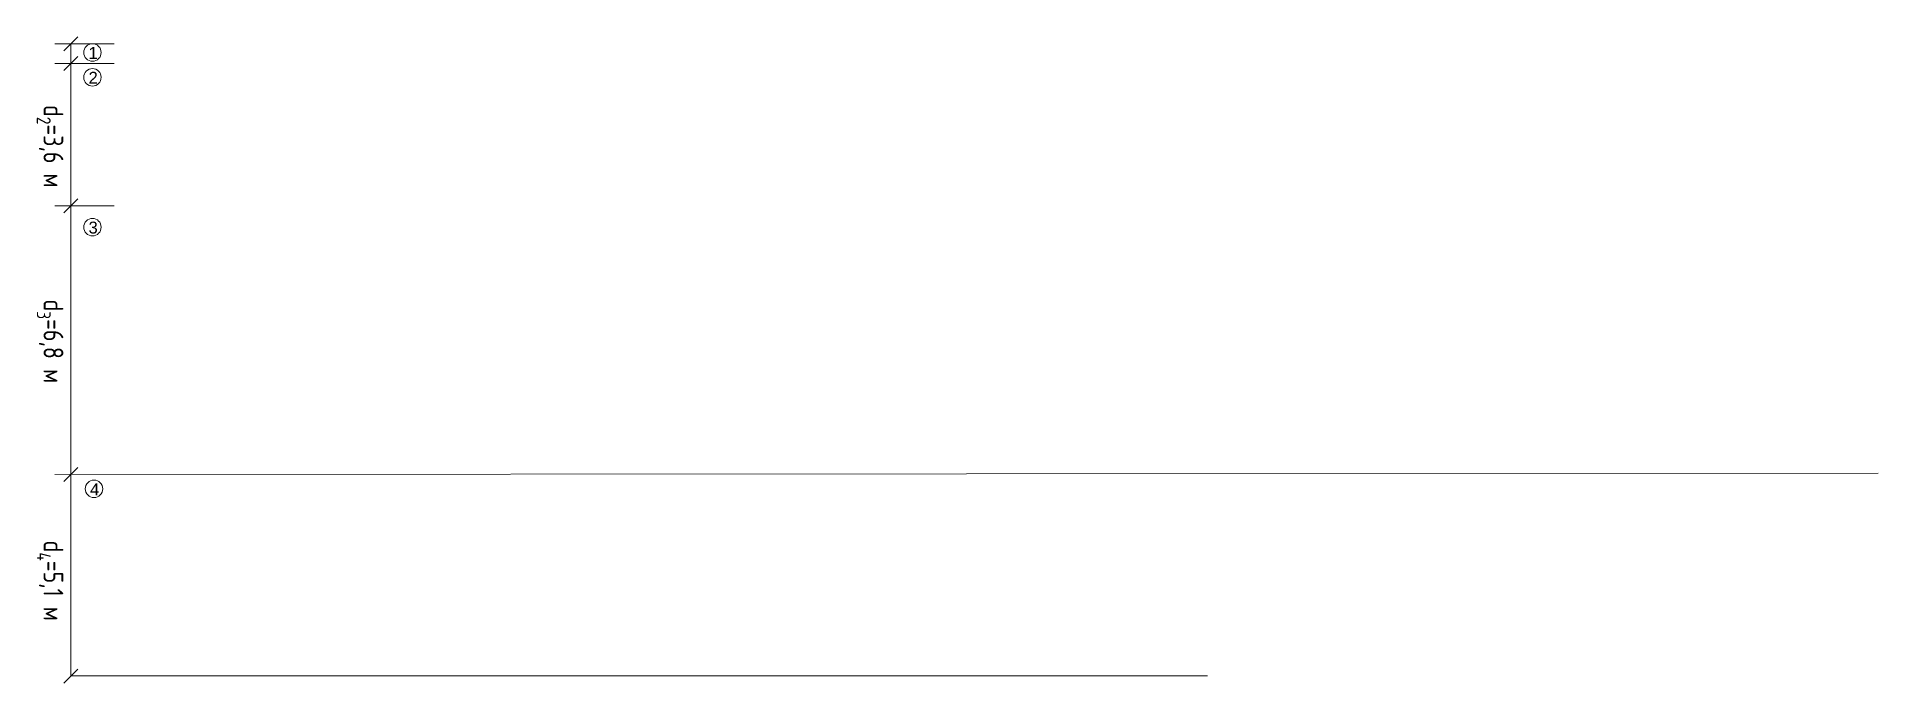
# Model space of a CAD drawing. Header units: millimetres. Extents: x -5592 to 31432, y -5488 to 8589.
# Drawn here: x -5592 to -935, y -4810 to -3175 of the extents above; entities that cross this region are included whole.
import ezdxf

# ---------------------------------------------------------------- set-up
doc = ezdxf.new("R2010")
doc.units = ezdxf.units.MM
doc.layers.get('0').update_dxf_attribs({"lineweight": 9})
doc.styles.get("Standard").update_dxf_attribs({"font": 'arial.ttf'})

msp = doc.modelspace()

# ---------------------------------------------------------------- texts
at = {"char_height": 30, "attachment_point": 1}
for s, insert in [('1', (-5461.293, -3200.801)), ('2', (-5461.293, -3263.63)), ('3', (-5461.293, -3642.725)), ('4', (-5457.468, -4304.775))]:
    msp.add_mtext_dynamic_manual_height_columns(s, width=147.50897, gutter_width=12.5, heights=[0], dxfattribs=dict(at, insert=insert))
at = {"char_height": 50, "attachment_point": 1, "rotation": 270}
for s, insert in [('\\A1;{\\fGOST 2.304 type A|b0|i0|c204|p34;d\\H0.7x;\\S^ 2;\\H1.42857x;=3,6 м}', (-5525.132, -3347.772)), ('\\A1;{\\fGOST 2.304 type A|b0|i0|c204|p34;d\\H0.7x;\\S^ 3;\\H1.42857x;=6,8 м}', (-5525.132, -3839.713)), ('\\A1;{\\fGOST 2.304 type A|b0|i0|c204|p34;d\\H0.7x;\\S^ 4;\\H1.42857x;=5,1 м}', (-5525.132, -4449.814))]:
    msp.add_mtext_dynamic_manual_height_columns(s, width=219.68339, gutter_width=12.5, heights=[0], dxfattribs=dict(at, insert=insert))

# ---------------------------------------------------------------- linework, layer by layer
for p, q in [((-5546.575, -3192.735), (-5396.26, -3192.735)), ((-5523.991, -3210.429), (-5506.26, -3192.735)), ((-5506.26, -3192.735), (-5488.529, -3175.04)), ((-5506.26, -3192.735), (-5506.26, -4792.735)), ((-5546.575, -3242.735), (-5396.26, -3242.735)), ((-5523.991, -3260.429), (-5506.26, -3242.735)), ((-5506.26, -3242.735), (-5488.529, -3225.04)), ((-5506.26, -3602.735), (-5488.529, -3585.04)), ((-5546.575, -3602.735), (-5396.26, -3602.735)), ((-5523.991, -3620.429), (-5506.26, -3602.735)), ((-5546.575, -4282.735), (-935.337, -4279.086)), ((-5523.991, -4300.429), (-5506.26, -4282.735)), ((-5506.26, -4282.735), (-5488.529, -4265.04)), ((-5523.991, -4810.429), (-5506.26, -4792.735)), ((-5506.26, -4792.735), (-5488.529, -4775.04)), ((-2631.825, -4791.933), (-5506.26, -4791.933))]:
    msp.add_line(p, q)
for centre in [(-5451.392, -3214.735), (-5451.392, -3277.564), (-5451.392, -3656.658), (-5447.567, -4318.708)]:
    msp.add_circle(centre, 22)

msp.set_redraw_order([(e.dxf.handle, doc.entitydb.next_handle()) for e in msp.query("TEXT MTEXT ATTDEF DIMENSION ARC_DIMENSION")])  # texts and dimensions are drawn at this point

doc.saveas('drawing.dxf')
